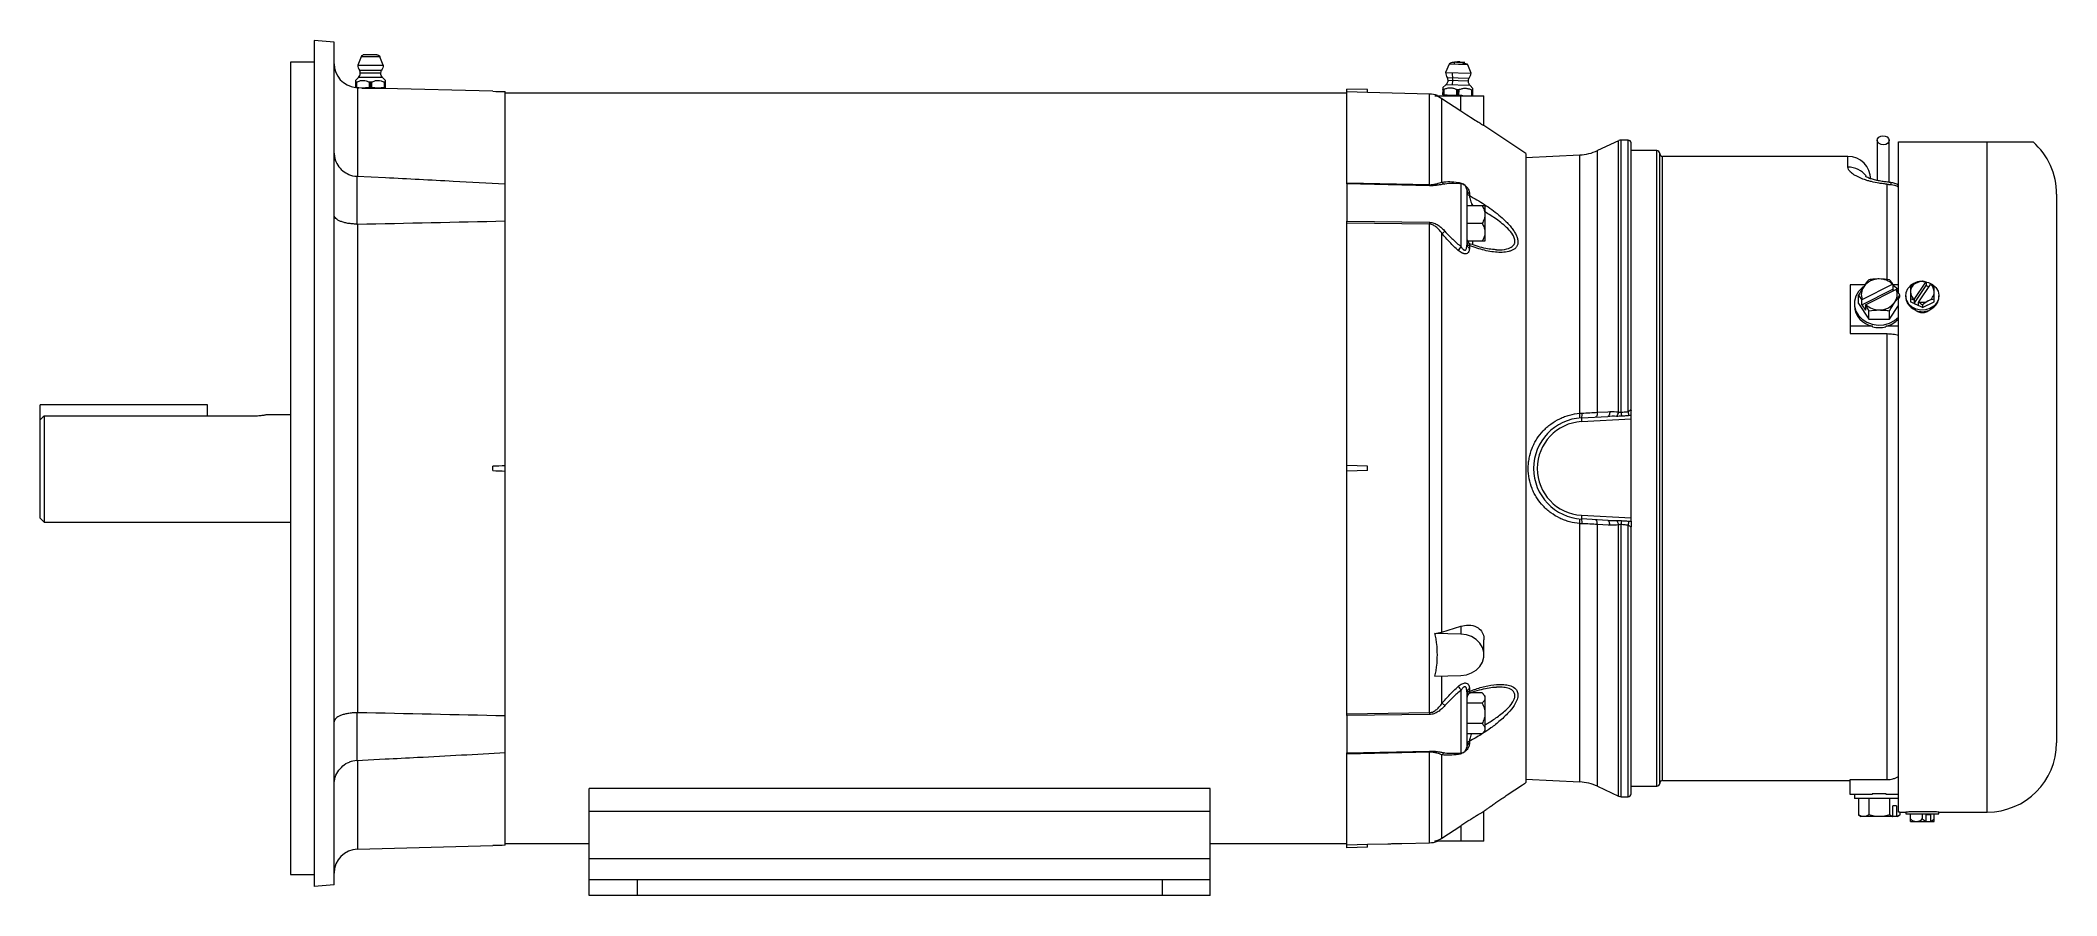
# Paper-space layout '_Back' of a CAD drawing. Header units: inches. Extents: x -9.3 to 11.8, y -4.5 to 4.5.
import ezdxf

# ---------------------------------------------------------------- set-up
doc = ezdxf.new("R2010")
doc.units = ezdxf.units.IN
doc.header["$MEASUREMENT"] = 0

psp = doc.layouts.new('_Back')

# ---------------------------------------------------------------- linework, layer by layer
at = {"color": 7, "linetype": 'Continuous', "lineweight": 15}
for p, q in [((-6.197, 4.461), (-6.406, 4.479)), ((-6.406, 4.479), (-6.406, -4.374)), ((-6.197, -4.356), (-6.197, 4.461)), ((-6.406, 4.249), (-6.656, 4.249)), ((-6.656, 4.249), (-6.656, -4.249)), ((-5.915, 4.307), (-5.95, 4.22)), ((-5.718, 4.307), (-5.915, 4.307)), ((-5.683, 4.22), (-5.718, 4.307)), ((5.476, 4.23), (5.439, 4.144)), ((5.706, 4.137), (5.673, 4.224)), ((-5.943, 4.091), (-5.973, 4.06)), ((-5.973, 4.043), (-5.973, 3.984)), ((-5.967, 4.041), (-5.97, 4.041)), ((-5.97, 3.984), (-5.97, 4.041)), ((-5.967, 4.041), (-5.967, 3.984)), ((-5.96, 3.983), (-5.96, 4.043)), ((-5.95, 4.22), (-5.683, 4.22)), ((-5.69, 4.091), (-5.943, 4.091)), ((-5.933, 4.166), (-5.7, 4.166)), ((-5.709, 4.135), (-5.924, 4.135)), ((-5.829, 4.043), (-5.829, 3.983)), ((-5.813, 4.041), (-5.82, 4.041)), ((-5.82, 3.984), (-5.82, 4.041)), ((-5.813, 4.041), (-5.813, 3.984)), ((-5.804, 3.983), (-5.804, 4.043)), ((-5.66, 4.06), (-5.69, 4.091)), ((-5.673, 4.043), (-5.673, 3.983)), ((-5.663, 4.041), (-5.666, 4.041)), ((-5.666, 3.984), (-5.666, 4.041)), ((-5.663, 4.041), (-5.663, 3.984)), ((-5.66, 3.983), (-5.66, 4.043)), ((5.443, 4.014), (5.411, 3.984)), ((5.439, 4.144), (5.706, 4.137)), ((-5.967, 3.984), (-5.97, 3.984)), ((-5.953, 3.982), (-5.953, 3.056)), ((-5.907, 3.98), (-5.939, 3.982)), ((-5.829, 3.978), (-5.673, 3.978)), ((-5.813, 3.984), (-5.82, 3.984)), ((-5.817, 3.978), (-5.817, 3.984)), ((-4.537, 3.947), (-5.677, 3.976)), ((-5.673, 3.978), (-5.66, 3.98)), ((-5.666, 3.984), (-5.663, 3.984)), ((-4.537, 3.946), (-4.537, 3.947)), ((-4.407, -3.943), (-4.407, 3.943)), ((4.407, 3.928), (-4.407, 3.928)), ((4.407, 2.989), (4.407, 3.969)), ((4.622, 3.963), (4.407, 3.969)), ((4.622, 3.933), (4.407, 3.939)), ((4.622, 3.933), (4.622, 3.963)), ((5.27, 3.916), (4.622, 3.933)), ((5.327, 3.9), (5.841, 3.9)), ((5.401, 2.996), (5.401, 3.867)), ((5.598, 3.738), (5.401, 3.867)), ((5.409, 3.905), (5.423, 3.902)), ((5.412, 3.968), (5.41, 3.908)), ((5.412, 3.909), (5.414, 3.965)), ((5.412, 3.909), (5.416, 3.908)), ((5.417, 3.965), (5.414, 3.965)), ((5.417, 3.965), (5.416, 3.908)), ((5.423, 3.908), (5.424, 3.967)), ((5.423, 3.902), (5.428, 3.9)), ((5.455, 3.901), (5.508, 3.9)), ((5.555, 3.964), (5.554, 3.904)), ((5.563, 3.905), (5.565, 3.961)), ((5.569, 3.904), (5.563, 3.905)), ((5.571, 3.961), (5.565, 3.961)), ((5.571, 3.961), (5.569, 3.904)), ((5.579, 3.904), (5.581, 3.963)), ((5.598, 3.738), (5.598, 3.9)), ((5.725, 3.976), (5.695, 4.008)), ((5.712, 3.96), (5.71, 3.9)), ((5.717, 3.901), (5.719, 3.957)), ((5.72, 3.9), (5.717, 3.901)), ((5.722, 3.957), (5.719, 3.957)), ((5.722, 3.957), (5.72, 3.9)), ((5.723, 3.9), (5.724, 3.959)), ((5.841, 3.587), (5.841, 3.9)), ((6.281, 3.296), (5.839, 3.588)), ((7.251, 3.429), (7.029, 3.326)), ((7.351, 3.435), (7.277, 3.435)), ((7.381, 0.605), (7.381, 3.405)), ((9.959, 3.433), (9.959, 3.013)), ((10.084, 2.993), (10.084, 3.433)), ((10.181, 1.84), (10.181, 3.416)), ((10.181, 3.416), (11.111, 3.416)), ((6.844, 3.279), (6.281, 3.25)), ((6.281, 3.296), (6.281, -3.287)), ((7.651, 3.325), (7.381, 3.325)), ((7.681, -3.295), (7.681, 3.295)), ((9.651, 3.265), (7.711, 3.265)), ((-5.661, 3.04), (-5.96, 3.056)), ((4.407, 2.989), (5.27, 2.969)), ((5.27, 2.957), (4.407, 2.977)), ((4.407, 2.977), (4.407, 2.586)), ((5.603, 2.978), (5.522, 2.98)), ((5.661, 2.918), (5.661, 2.337)), ((5.823, 2.749), (5.661, 2.749)), ((5.689, 2.876), (5.689, 2.854)), ((5.851, 2.749), (5.851, 2.378)), ((11.837, 2.87), (11.837, -2.87)), ((-5.953, 2.556), (-5.953, -2.556)), ((4.407, 2.586), (5.27, 2.575)), ((4.407, -2.566), (4.407, 2.566)), ((5.27, 2.555), (4.407, 2.566)), ((5.27, -2.555), (5.27, 2.555)), ((5.823, 2.563), (5.661, 2.563)), ((5.401, -1.713), (5.401, 2.459)), ((5.823, 2.378), (5.668, 2.378)), ((5.689, 2.333), (5.689, 2.306)), ((9.675, 1.921), (9.675, 1.41)), ((9.832, 1.921), (9.675, 1.921)), ((9.802, 1.769), (10.12, 1.928)), ((10.123, 1.928), (10.123, 1.874)), ((10.181, 1.921), (10.123, 1.921)), ((10.345, 1.727), (10.47, 1.915)), ((10.347, 1.766), (10.469, 1.95)), ((10.393, 1.743), (10.515, 1.926)), ((10.47, 1.95), (10.47, 1.915)), ((10.47, 1.915), (10.498, 1.901)), ((9.719, 1.725), (9.719, 1.705)), ((9.763, 1.725), (9.763, 1.812)), ((9.763, 1.725), (9.871, 1.563)), ((9.798, 1.711), (10.123, 1.874)), ((9.798, 1.711), (9.798, 1.766)), ((9.798, 1.711), (9.836, 1.655)), ((9.836, 1.71), (9.836, 1.655)), ((10.157, 1.871), (9.839, 1.712)), ((10.088, 1.563), (10.181, 1.703)), ((10.133, 1.859), (10.123, 1.874)), ((10.181, 1.775), (10.196, 1.797)), ((10.181, -3.596), (10.181, 1.775)), ((10.196, 1.797), (10.196, 1.812)), ((10.257, 1.807), (10.257, 1.797)), ((10.306, 1.895), (10.306, 1.744)), ((10.431, 1.682), (10.306, 1.744)), ((10.347, 1.766), (10.345, 1.763)), ((10.345, 1.763), (10.345, 1.727)), ((10.345, 1.727), (10.392, 1.704)), ((10.393, 1.743), (10.392, 1.739)), ((10.392, 1.704), (10.392, 1.739)), ((10.431, 1.682), (10.556, 1.744)), ((10.431, 1.708), (10.431, 1.682)), ((10.556, 1.744), (10.556, 1.895)), ((10.605, 1.797), (10.605, 1.807)), ((9.909, 1.488), (9.675, 1.488)), ((9.871, 1.563), (9.871, 1.649)), ((9.871, 1.563), (10.088, 1.563)), ((9.909, 1.483), (9.909, 1.488)), ((10.05, 1.488), (10.05, 1.483)), ((10.181, 1.488), (10.05, 1.488)), ((10.088, 1.563), (10.088, 1.649)), ((9.675, 1.41), (10.062, 1.41)), ((10.062, -3.256), (10.062, 1.41)), ((-9.274, -0.522), (-9.274, 0.666)), ((-7.524, 0.666), (-9.274, 0.666)), ((-7.524, 0.548), (-7.524, 0.666)), ((-9.234, 0.548), (-9.234, -0.562)), ((-7.024, 0.548), (-9.234, 0.548)), ((-6.656, 0.562), (-6.899, 0.562)), ((6.864, 0.529), (7.137, 0.544)), ((7.381, 0.516), (6.864, 0.489)), ((7.381, -0.553), (7.381, 0.553)), ((-4.537, -0.023), (-4.537, 0.023)), ((4.622, 0.023), (4.407, 0.029)), ((4.622, -0.023), (4.622, 0.023)), ((4.622, -0.023), (4.407, -0.029)), ((-9.274, -0.522), (-9.234, -0.562)), ((-9.234, -0.562), (-6.656, -0.562)), ((6.864, -0.489), (7.381, -0.516)), ((7.137, -0.544), (6.864, -0.529)), ((7.381, -3.405), (7.381, -0.605)), ((5.401, -1.713), (5.598, -1.652)), ((5.598, -1.652), (5.598, -1.734)), ((5.598, -1.734), (5.327, -1.727)), ((5.841, -1.95), (5.841, -1.794)), ((5.327, -2.173), (5.598, -2.166)), ((5.689, -2.306), (5.689, -2.333)), ((5.661, -2.337), (5.661, -2.918)), ((5.823, -2.456), (5.661, -2.456)), ((5.823, -2.349), (5.698, -2.349)), ((5.851, -2.378), (5.823, -2.349)), ((5.851, -2.378), (5.851, -2.749)), ((4.407, -2.566), (5.27, -2.555)), ((5.27, -2.575), (4.407, -2.586)), ((4.407, -2.586), (4.407, -2.977)), ((5.823, -2.67), (5.661, -2.67)), ((5.823, -2.777), (5.661, -2.777)), ((5.689, -2.854), (5.689, -2.876)), ((5.823, -2.777), (5.851, -2.749)), ((-5.96, -3.056), (-5.664, -3.04)), ((4.407, -2.977), (5.27, -2.957)), ((5.27, -2.969), (4.407, -2.989)), ((4.407, -3.969), (4.407, -2.989)), ((5.401, -3.867), (5.401, -2.996)), ((5.522, -2.98), (5.603, -2.978)), ((2.974, -3.349), (-3.527, -3.349)), ((-3.527, -4.47), (-3.527, -3.349)), ((2.974, -4.47), (2.974, -3.349)), ((6.085, -3.416), (6.246, -3.31)), ((6.281, -3.25), (6.844, -3.279)), ((7.029, -3.326), (7.251, -3.429)), ((7.381, -3.325), (7.651, -3.325)), ((7.711, -3.265), (9.675, -3.265)), ((9.675, -3.256), (10.062, -3.256)), ((9.675, -3.412), (9.675, -3.256)), ((2.974, -3.588), (-3.527, -3.588)), ((5.841, -3.9), (5.841, -3.586)), ((7.277, -3.435), (7.351, -3.435)), ((9.907, -3.412), (9.675, -3.412)), ((9.719, -3.412), (9.719, -3.453)), ((10.181, -3.453), (9.719, -3.453)), ((9.763, -3.453), (9.763, -3.626)), ((9.871, -3.453), (9.871, -3.626)), ((9.907, -3.403), (9.907, -3.412)), ((10.052, -3.403), (9.907, -3.403)), ((10.052, -3.412), (10.052, -3.403)), ((10.181, -3.412), (10.052, -3.412)), ((10.088, -3.453), (10.088, -3.626)), ((10.161, -3.532), (10.123, -3.532)), ((10.123, -3.64), (10.123, -3.532)), ((10.161, -3.532), (10.161, -3.64)), ((5.401, -3.867), (5.598, -3.738)), ((5.598, -3.738), (5.598, -3.9)), ((9.763, -3.626), (9.792, -3.643)), ((10.167, -3.643), (9.792, -3.643)), ((10.167, -3.643), (10.196, -3.626)), ((10.196, -3.596), (10.181, -3.596)), ((10.195, -3.596), (10.259, -3.596)), ((10.196, -3.596), (10.196, -3.626)), ((10.257, -3.596), (10.257, -3.615)), ((10.257, -3.615), (10.605, -3.615)), ((10.306, -3.694), (10.306, -3.615)), ((10.306, -3.694), (10.556, -3.694)), ((10.431, -3.668), (10.431, -3.615)), ((10.47, -3.62), (10.517, -3.62)), ((10.47, -3.691), (10.47, -3.62)), ((10.517, -3.62), (10.517, -3.691)), ((10.556, -3.694), (10.556, -3.615)), ((10.604, -3.596), (11.111, -3.596)), ((10.605, -3.615), (10.605, -3.596)), ((-5.953, -3.984), (-4.537, -3.947)), ((-4.537, -3.946), (-4.537, -3.947)), ((-3.527, -3.928), (-4.407, -3.928)), ((-3.527, -3.928), (-4.407, -3.928)), ((4.407, -3.928), (2.974, -3.928)), ((4.407, -3.928), (2.974, -3.928)), ((4.407, -3.939), (4.622, -3.933)), ((4.622, -3.963), (4.407, -3.969)), ((4.622, -3.933), (4.834, -3.928)), ((4.622, -3.963), (4.622, -3.933)), ((4.98, -3.924), (5.27, -3.916)), ((5.841, -3.9), (5.327, -3.9)), ((2.974, -4.086), (-3.527, -4.086)), ((-6.656, -4.249), (-6.406, -4.249)), ((-6.197, -4.356), (-6.406, -4.374)), ((2.974, -4.306), (-3.527, -4.306)), ((-3.026, -4.306), (-3.026, -4.47)), ((2.474, -4.47), (2.474, -4.306)), ((2.974, -4.47), (-3.527, -4.47))]:
    psp.add_line(p, q, dxfattribs=at)
at = {"color": 8, "linetype": 'Continuous', "lineweight": 15}
for p, q in [((5.673, 4.224), (5.476, 4.23)), ((5.695, 4.008), (5.443, 4.014)), ((5.455, 4.089), (5.687, 4.083)), ((5.678, 4.052), (5.463, 4.058)), ((5.27, 2.969), (5.27, 3.916)), ((7.251, 0.591), (7.251, 3.429)), ((7.277, 0.588), (7.277, 3.435)), ((7.351, 0.595), (7.351, 3.435)), ((11.111, -3.596), (11.111, 3.416)), ((6.844, 0.577), (6.844, 3.279)), ((7.029, 0.587), (7.029, 3.326)), ((7.651, -3.325), (7.651, 3.325)), ((7.711, -3.265), (7.711, 3.265)), ((9.651, 3.152), (9.651, 3.265)), ((-5.96, 3.056), (-5.96, 2.556)), ((5.603, 2.319), (5.603, 2.978)), ((10.062, 1.981), (10.062, 2.97)), ((10.101, 2.99), (10.101, 2.968)), ((5.72, 2.378), (5.72, 2.339)), ((6.844, -3.279), (6.844, -0.577)), ((7.029, -3.326), (7.029, -0.587)), ((7.251, -3.429), (7.251, -0.591)), ((7.277, -3.435), (7.277, -0.588)), ((7.351, -3.435), (7.351, -0.595)), ((5.401, -2.459), (5.401, -2.171)), ((5.603, -2.978), (5.603, -2.319)), ((5.72, -2.336), (5.72, -2.349)), ((-5.96, -2.556), (-5.96, -3.056)), ((-5.953, -3.056), (-5.953, -3.984)), ((5.27, -3.916), (5.27, -2.969))]:
    psp.add_line(p, q, dxfattribs=at)
at = {"color": 7, "linetype": 'Continuous', "lineweight": 15, "flags": 128}
for points in [[(10.064, 3.468), (10.078, 3.453), (10.084, 3.435), (10.08, 3.416), (10.067, 3.4), (10.048, 3.389), (10.024, 3.385), (10, 3.388), (9.979, 3.398), (9.965, 3.413), (9.959, 3.431), (9.963, 3.45), (9.976, 3.466), (9.995, 3.477), (10.019, 3.481), (10.043, 3.478), (10.064, 3.468)], [(10.181, 1.867), (10.138, 1.903), (10.123, 1.913)], [(10.441, 1.957), (10.448, 1.957), (10.496, 1.947), (10.539, 1.925), (10.573, 1.894), (10.595, 1.856), (10.605, 1.814), (10.6, 1.771), (10.582, 1.732), (10.551, 1.698), (10.511, 1.673), (10.464, 1.659), (10.414, 1.657), (10.366, 1.667), (10.323, 1.688), (10.289, 1.719), (10.267, 1.758), (10.257, 1.8), (10.262, 1.842), (10.28, 1.882)], [(9.814, 1.899), (9.802, 1.89), (9.763, 1.85), (9.735, 1.803), (9.721, 1.751), (9.721, 1.699), (9.735, 1.647), (9.763, 1.6), (9.802, 1.56), (9.851, 1.529), (9.907, 1.509), (9.967, 1.5), (10.028, 1.504), (10.086, 1.52), (10.138, 1.547), (10.181, 1.583), (10.181, 1.583)], [(7.029, 0.587), (7.028, 0.577), (7.027, 0.568), (7.025, 0.559), (7.022, 0.551), (7.019, 0.545), (7.015, 0.541), (7.011, 0.538), (7.007, 0.537)], [(7.029, 0.587), (7.138, 0.593), (7.159, 0.594)], [(7.159, 0.594), (7.158, 0.584), (7.157, 0.574), (7.155, 0.566), (7.152, 0.558), (7.149, 0.552), (7.145, 0.548), (7.141, 0.545), (7.137, 0.544)], [(7.029, -0.587), (7.028, -0.577), (7.027, -0.568), (7.025, -0.559), (7.022, -0.551), (7.019, -0.545), (7.015, -0.541), (7.011, -0.538), (7.007, -0.537)], [(7.159, -0.594), (7.143, -0.593), (7.029, -0.587)], [(7.159, -0.594), (7.158, -0.584), (7.157, -0.574), (7.155, -0.566), (7.152, -0.558), (7.149, -0.552), (7.145, -0.548), (7.141, -0.545), (7.137, -0.544)], [(5.598, -2.166), (5.657, -2.159), (5.712, -2.14), (5.76, -2.11), (5.799, -2.071), (5.826, -2.026), (5.84, -1.976), (5.84, -1.924), (5.826, -1.874), (5.799, -1.829), (5.76, -1.79), (5.712, -1.76), (5.657, -1.741), (5.598, -1.734)]]:
    psp.add_lwpolyline(points, dxfattribs=at)
at = {"color": 7, "linetype": 'Continuous', "lineweight": 15}
for centre, radius, start, end in [((-5.947, 4.234), 0.25, 180, 263.9226), ((5.574, 4.207), 0.047, 61.7951, 115.2049), ((5.264, 3.667), 0.25, 69.0319, 88.5), ((7.277, 3.375), 0.06, 90, 115), ((7.351, 3.405), 0.03, 0, 90), ((11.111, 2.87), 0.726, 0, 48.7605), ((6.818, 3.779), 0.5, 273, 295), ((7.651, 3.295), 0.03, 0, 90), ((7.711, 3.295), 0.03, 180, 270), ((9.651, 3.025), 0.24, 0, 90), ((-5.947, 3.306), 0.25, 246.7547, 267), ((5.792, 2.963), 0.522, 179.3655, 180.6345), ((5.441, 3.023), 0.0489, 214.2826, 259.4012), ((5.601, 2.918), 0.06, 0, 88.5), ((10.142, 3.237), 0.25, 260.0561, 260.7931), ((10.063, 2.704), 0.267, 63.6209, 81.6831), ((10.062, 2.744), 0.25, 61.3146, 80.7931), ((5.707, 2.918), 0.0454, 183.0814, 246.2139), ((5.706, 2.896), 0.0451, 183.2016, 246.5008), ((6.952, 2.565), 1.682, 179.6508, 180.3492), ((5.196, 2.777), 0.379, 302.7819, 308.6347), ((5.699, 2.369), 0.0378, 187.0016, 253.8612), ((5.699, 2.342), 0.0375, 187.2551, 254.2631), ((5.721, 2.404), 0.06, 180.0025, 249.7649), ((5.927, 2.016), 0.443, 137.0112, 143.3505), ((9.936, 1.82), 0.144, 145.655, 201.0382), ((9.975, 1.788), 0.194, 88.695, 144.4351), ((9.982, 1.781), 0.201, 46.7012, 90.7091), ((10.427, 1.777), 0.18, 91.6073, 144.3684), ((10.413, 1.843), 0.107, 114.4479, 178.172), ((10.478, 1.721), 0.245, 116.5594, 134.6362), ((10.439, 1.81), 0.148, 93.1495, 118.5732), ((10.431, 1.813), 0.142, 74.6577, 116.156), ((10.428, 1.838), 0.12, 69.2371, 88.3521), ((10.479, 1.923), 0.0283, 108.1891, 111.3687), ((10.526, 1.9), 0.0283, 108.1891, 111.3687), ((10.454, 1.845), 0.102, 1.0153, 52.8814), ((10.388, 1.726), 0.239, 45.2446, 57.3033), ((9.951, 1.716), 0.232, 182.7828, 259.6182), ((9.977, 1.859), 0.201, 226.7012, 270.7091), ((9.984, 1.852), 0.194, 268.695, 324.4351), ((10.023, 1.82), 0.144, 325.655, 21.0382), ((10.408, 1.848), 0.102, 181.0153, 232.8814), ((10.303, 1.65), 0.12, 69.2371, 88.3521), ((10.263, 1.538), 0.239, 45.2446, 57.3033), ((10.431, 1.88), 0.142, 254.6577, 296.156), ((10.603, 1.534), 0.245, 116.5594, 134.6362), ((10.449, 1.85), 0.107, 294.4479, 358.172), ((10.564, 1.623), 0.148, 93.1495, 118.5732), ((9.979, 1.773), 0.299, 256.4029, 283.5971), ((9.989, 1.747), 0.266, 283.0851, 316.2465), ((10.431, 1.839), 0.199, 251.3172, 290.7556), ((10.431, 1.726), 0.0922, 240.6723, 299.3277), ((6.891, 0), 0.53, 93, 267), ((6.889, 0), 0.49, 93, 267), ((6.54, 0.54), 0.306, 357.735, 6.9691), ((7.055, 0.509), 0.192, 174.0433, 185.9567), ((6.736, 0.561), 0.132, 346.0699, 7.645), ((7.171, 0.601), 0.0811, 316.9546, 353.103), ((9.187, 0.761), 1.918, 185.1697, 186.4307), ((9.207, 0.751), 1.862, 184.8344, 186.1782), ((6.54, -0.54), 0.306, 353.0309, 2.265), ((7.055, -0.509), 0.192, 174.0433, 185.9567), ((6.736, -0.561), 0.132, 352.355, 13.9301), ((7.171, -0.601), 0.0811, 6.897, 43.0454), ((9.187, -0.761), 1.918, 173.5693, 174.8303), ((9.207, -0.751), 1.862, 173.8218, 175.1656), ((5.927, -2.016), 0.443, 216.6495, 222.9888), ((5.699, -2.342), 0.0375, 105.7369, 172.7449), ((5.196, -2.777), 0.379, 51.3653, 57.2181), ((5.699, -2.369), 0.0378, 106.1388, 172.9984), ((5.721, -2.404), 0.06, 110.2192, 179.9975), ((6.952, -2.565), 1.682, 179.6508, 180.3492), ((5.601, -2.918), 0.06, 271.5, 0), ((5.706, -2.896), 0.0451, 113.4992, 176.7984), ((5.707, -2.918), 0.0454, 113.7861, 176.9186), ((11.111, -2.87), 0.726, 270, 0), ((-5.947, -3.306), 0.25, 93, 111.4832), ((5.792, -2.963), 0.522, 179.3655, 180.6345), ((5.441, -3.023), 0.0489, 100.5988, 145.7174), ((6.818, -3.779), 0.5, 65, 87), ((7.651, -3.295), 0.03, 270, 0), ((7.711, -3.295), 0.03, 90, 180), ((7.277, -3.375), 0.06, 245, 270), ((7.351, -3.405), 0.03, 270, 0), ((10.37, -3.606), 0.0883, 223.9815, 269.3146), ((10.367, -3.606), 0.0883, 270.6854, 316.0185), ((10.496, -3.603), 0.0917, 224.4541, 253.2992), ((10.303, -3.62), 0.182, 335.7462, 336.9041), ((10.35, -3.62), 0.182, 335.7462, 336.9041), ((10.491, -3.603), 0.0917, 286.7008, 315.5459), ((-5.947, -4.234), 0.25, 91.5, 180), ((5.264, -3.667), 0.25, 271.5, 290.9942)]:
    psp.add_arc(centre, radius, start, end, dxfattribs=at)
at = {"color": 8, "linetype": 'Continuous', "lineweight": 15}
for centre, radius, start, end in [((5.608, 3.011), 0.0405, 206.6951, 234.6002), ((9.653, 2.909), 0.243, 38.3343, 90.3097), ((5.721, 2.639), 0.114, 90.3287, 105.0124), ((5.608, -3.011), 0.0405, 125.3998, 153.3049)]:
    psp.add_arc(centre, radius, start, end, dxfattribs=at)
at = {"color": 7, "linetype": 'Continuous', "lineweight": 15}
for points, knots in [([(-5.882, 4.328), (-5.889, 4.328), (-5.896, 4.326), (-5.908, 4.318), (-5.913, 4.313), (-5.915, 4.307)], [0, 0, 0, 0, 0.5, 0.5, 1, 1, 1, 1]), ([(-5.751, 4.328), (-5.751, 4.328), (-5.751, 4.328), (-5.755, 4.328), (-5.758, 4.328), (-5.769, 4.328), (-5.776, 4.328), (-5.795, 4.328), (-5.806, 4.328), (-5.827, 4.328), (-5.838, 4.328), (-5.857, 4.328), (-5.864, 4.328), (-5.875, 4.328), (-5.878, 4.328), (-5.882, 4.328), (-5.882, 4.328), (-5.882, 4.328)], [0, 0, 0, 0, 0.125, 0.125, 0.25, 0.25, 0.375, 0.375, 0.5, 0.5, 0.625, 0.625, 0.75, 0.75, 0.875, 0.875, 1, 1, 1, 1]), ([(-5.751, 4.328), (-5.744, 4.328), (-5.737, 4.326), (-5.725, 4.318), (-5.72, 4.313), (-5.718, 4.307)], [0, 0, 0, 0, 0.5, 0.5, 1, 1, 1, 1]), ([(5.542, 4.25), (5.537, 4.25), (5.527, 4.249), (5.515, 4.247), (5.504, 4.245), (5.494, 4.242), (5.486, 4.238), (5.479, 4.234), (5.477, 4.231), (5.476, 4.23)], [0, 0, 0, 0, 0.174801, 0.27938, 0.396693, 0.527527, 0.672142, 0.830077, 1, 1, 1, 1]), ([(5.542, 4.25), (5.539, 4.25), (5.536, 4.248), (5.529, 4.24), (5.527, 4.234), (5.526, 4.228)], [0, 0, 0, 0, 0.5, 0.5, 1, 1, 1, 1]), ([(5.672, 4.225), (5.671, 4.227), (5.668, 4.229), (5.652, 4.234), (5.63, 4.238), (5.606, 4.242), (5.583, 4.245), (5.565, 4.248), (5.551, 4.249), (5.545, 4.25), (5.542, 4.25)], [0, 0, 0, 0, 0.137438, 0.305869, 0.466418, 0.611563, 0.737133, 0.842409, 0.929087, 1, 1, 1, 1]), ([(5.608, 4.248), (5.613, 4.248), (5.618, 4.248), (5.628, 4.248), (5.633, 4.247), (5.639, 4.247), (5.642, 4.247), (5.641, 4.247), (5.638, 4.247), (5.627, 4.248), (5.619, 4.248), (5.601, 4.248), (5.592, 4.249), (5.575, 4.249), (5.567, 4.249), (5.553, 4.25), (5.547, 4.25), (5.542, 4.25)], [0, 0, 0, 0, 0.125, 0.125, 0.25, 0.25, 0.375, 0.375, 0.5, 0.5, 0.625, 0.625, 0.75, 0.75, 0.875, 0.875, 1, 1, 1, 1]), ([(-5.973, 4.059), (-5.973, 4.057), (-5.973, 4.055), (-5.973, 4.045), (-5.973, 4.043)], [0, 0, 0, 0, 0.758823, 1, 1, 1, 1]), ([(-5.96, 4.043), (-5.95, 4.048), (-5.939, 4.052), (-5.923, 4.057), (-5.917, 4.058), (-5.906, 4.06), (-5.9, 4.06), (-5.883, 4.06), (-5.872, 4.058), (-5.85, 4.052), (-5.84, 4.048), (-5.829, 4.043)], [0, 0, 0, 0, 0.25, 0.25, 0.375, 0.375, 0.5, 0.5, 0.75, 0.75, 1, 1, 1, 1]), ([(-5.943, 4.091), (-5.937, 4.096), (-5.932, 4.103), (-5.926, 4.118), (-5.924, 4.127), (-5.924, 4.135)], [0, 0, 0, 0, 0.5, 0.5, 1, 1, 1, 1]), ([(-5.804, 4.043), (-5.793, 4.048), (-5.783, 4.052), (-5.766, 4.057), (-5.761, 4.058), (-5.75, 4.06), (-5.744, 4.06), (-5.727, 4.06), (-5.716, 4.058), (-5.694, 4.052), (-5.683, 4.048), (-5.673, 4.043)], [0, 0, 0, 0, 0.25, 0.25, 0.375, 0.375, 0.5, 0.5, 0.75, 0.75, 1, 1, 1, 1]), ([(-5.69, 4.091), (-5.696, 4.096), (-5.701, 4.103), (-5.707, 4.118), (-5.709, 4.127), (-5.709, 4.135)], [0, 0, 0, 0, 0.5, 0.5, 1, 1, 1, 1]), ([(-5.66, 4.043), (-5.66, 4.053), (-5.66, 4.064), (-5.66, 4.059), (-5.66, 4.059)], [0, 0, 0, 0, 0.914761, 1, 1, 1, 1]), ([(5.439, 4.144), (5.44, 4.135), (5.443, 4.115), (5.451, 4.098), (5.455, 4.089)], [0, 0, 0, 0, 0.5, 1, 1, 1, 1]), ([(5.463, 4.058), (5.462, 4.054), (5.462, 4.046), (5.457, 4.034), (5.451, 4.023), (5.446, 4.017), (5.443, 4.014)], [0, 0, 0, 0, 0.247632, 0.500116, 0.75254, 1, 1, 1, 1]), ([(5.455, 4.089), (5.457, 4.084), (5.462, 4.074), (5.462, 4.063), (5.463, 4.058)], [0, 0, 0, 0, 0.5, 1, 1, 1, 1]), ([(5.506, 4.013), (5.509, 4.018), (5.512, 4.025), (5.515, 4.04), (5.516, 4.049), (5.516, 4.057)], [0, 0, 0, 0, 0.5, 0.5, 1, 1, 1, 1]), ([(5.678, 4.052), (5.679, 4.058), (5.68, 4.069), (5.685, 4.078), (5.687, 4.083)], [0, 0, 0, 0, 0.5, 1, 1, 1, 1]), ([(5.695, 4.008), (5.693, 4.011), (5.687, 4.017), (5.682, 4.028), (5.678, 4.04), (5.678, 4.048), (5.678, 4.052)], [0, 0, 0, 0, 0.247575, 0.5, 0.752425, 1, 1, 1, 1]), ([(5.687, 4.083), (5.692, 4.092), (5.701, 4.109), (5.704, 4.128), (5.706, 4.137)], [0, 0, 0, 0, 0.5, 1, 1, 1, 1]), ([(-5.907, 3.98), (-5.894, 3.98), (-5.882, 3.979), (-5.856, 3.979), (-5.843, 3.978), (-5.829, 3.978)], [0, 0, 0, 0, 0.5, 0.5, 1, 1, 1, 1]), ([(-5.677, 3.976), (-5.677, 3.976), (-5.678, 3.976), (-5.682, 3.976), (-5.685, 3.976), (-5.693, 3.976), (-5.698, 3.976), (-5.71, 3.976), (-5.716, 3.976), (-5.73, 3.976), (-5.738, 3.976), (-5.755, 3.976), (-5.763, 3.977), (-5.782, 3.977), (-5.791, 3.977), (-5.81, 3.977), (-5.82, 3.978), (-5.829, 3.978)], [0, 0, 0, 0, 0.125, 0.125, 0.25, 0.25, 0.375, 0.375, 0.5, 0.5, 0.625, 0.625, 0.75, 0.75, 0.875, 0.875, 1, 1, 1, 1]), ([(5.412, 3.984), (5.412, 3.982), (5.412, 3.98), (5.412, 3.97), (5.412, 3.968)], [0, 0, 0, 0, 0.757497, 1, 1, 1, 1]), ([(5.424, 3.967), (5.435, 3.972), (5.446, 3.976), (5.462, 3.98), (5.468, 3.981), (5.479, 3.983), (5.484, 3.983), (5.501, 3.982), (5.513, 3.981), (5.534, 3.974), (5.545, 3.969), (5.555, 3.964)], [0, 0, 0, 0, 0.25, 0.25, 0.375, 0.375, 0.5, 0.5, 0.75, 0.75, 1, 1, 1, 1]), ([(5.581, 3.963), (5.591, 3.968), (5.602, 3.972), (5.618, 3.976), (5.624, 3.977), (5.635, 3.979), (5.641, 3.979), (5.658, 3.978), (5.669, 3.976), (5.691, 3.97), (5.701, 3.965), (5.712, 3.96)], [0, 0, 0, 0, 0.25, 0.25, 0.375, 0.375, 0.5, 0.5, 0.75, 0.75, 1, 1, 1, 1]), ([(5.724, 3.959), (5.725, 3.969), (5.725, 3.98), (5.725, 3.976), (5.725, 3.975)], [0, 0, 0, 0, 0.909729, 1, 1, 1, 1]), ([(5.839, 3.587), (5.839, 3.587), (5.84, 3.586), (5.818, 3.599), (5.777, 3.624), (5.716, 3.662), (5.653, 3.701), (5.612, 3.728), (5.598, 3.738)], [0, 0, 0, 0, 0.09766, 0.270549, 0.450522, 0.649728, 0.877818, 1, 1, 1, 1]), ([(11.111, 3.416), (11.131, 3.416), (11.177, 3.416), (11.258, 3.416), (11.336, 3.416), (11.402, 3.416), (11.469, 3.416), (11.527, 3.416), (11.567, 3.416), (11.584, 3.416), (11.594, 3.416), (11.59, 3.416), (11.59, 3.416)], [0, 0, 0, 0, 0.045295, 0.104076, 0.199322, 0.281355, 0.365417, 0.538729, 0.715926, 0.857605, 0.999941, 1, 1, 1, 1]), ([(-6.197, 3.3), (-6.197, 3.3), (-6.197, 3.299), (-6.196, 3.282), (-6.191, 3.238), (-6.164, 3.173), (-6.113, 3.112), (-6.066, 3.088), (-6.045, 3.077)], [0, 0, 0, 0, 0.002882, 0.01633, 0.182468, 0.47672, 0.75583, 1, 1, 1, 1]), ([(-4.407, 2.974), (-4.588, 2.983), (-5.006, 3.006), (-5.424, 3.028), (-5.661, 3.04)], [0, 0, 0, 0, 0.433317, 1, 1, 1, 1]), ([(5.27, 2.969), (5.277, 2.968), (5.284, 2.969), (5.298, 2.97), (5.305, 2.97), (5.324, 2.973), (5.335, 2.976), (5.357, 2.982), (5.366, 2.985), (5.385, 2.99), (5.393, 2.993), (5.401, 2.996)], [0, 0, 0, 0, 0.125, 0.125, 0.25, 0.25, 0.5, 0.5, 0.75, 0.75, 1, 1, 1, 1]), ([(5.432, 2.975), (5.422, 2.974), (5.411, 2.972), (5.387, 2.968), (5.374, 2.966), (5.347, 2.962), (5.333, 2.96), (5.302, 2.957), (5.287, 2.957), (5.27, 2.957)], [0, 0, 0, 0, 0.25, 0.25, 0.5, 0.5, 0.75, 0.75, 1, 1, 1, 1]), ([(5.401, 2.996), (5.427, 3), (5.454, 3.001), (5.511, 3), (5.541, 2.997), (5.572, 2.993)], [0, 0, 0, 0, 0.5, 0.5, 1, 1, 1, 1]), ([(5.572, 2.993), (5.578, 2.992), (5.585, 2.991), (5.599, 2.986), (5.606, 2.984), (5.621, 2.977), (5.628, 2.972), (5.639, 2.965), (5.642, 2.962), (5.649, 2.956), (5.652, 2.953), (5.661, 2.944), (5.667, 2.938), (5.675, 2.925), (5.679, 2.918), (5.687, 2.899), (5.689, 2.887), (5.689, 2.876)], [0, 0, 0, 0, 0.125, 0.125, 0.25, 0.25, 0.375, 0.375, 0.4375, 0.4375, 0.5, 0.5, 0.625, 0.625, 0.75, 0.75, 1, 1, 1, 1]), ([(10.062, 2.97), (10.062, 2.971), (10.062, 2.971), (10.062, 2.971), (10.062, 2.971), (10.062, 2.972), (10.061, 2.972), (10.059, 2.973), (10.057, 2.973), (10.052, 2.974), (10.048, 2.975), (10.037, 2.976), (10.03, 2.977), (10.008, 2.98), (9.994, 2.982), (9.951, 2.989), (9.924, 2.994), (9.885, 3.004), (9.872, 3.007), (9.848, 3.014), (9.837, 3.018), (9.803, 3.03), (9.783, 3.038), (9.755, 3.051), (9.746, 3.056), (9.73, 3.064), (9.722, 3.069), (9.701, 3.082), (9.69, 3.092), (9.671, 3.11), (9.663, 3.119), (9.654, 3.136), (9.651, 3.144), (9.651, 3.152)], [0, 0, 0, 0, 0.001953, 0.001953, 0.003906, 0.003906, 0.007812, 0.007812, 0.015625, 0.015625, 0.03125, 0.03125, 0.0625, 0.0625, 0.125, 0.125, 0.25, 0.25, 0.3125, 0.3125, 0.375, 0.375, 0.5, 0.5, 0.5625, 0.5625, 0.625, 0.625, 0.75, 0.75, 0.875, 0.875, 1, 1, 1, 1]), ([(10.098, 2.991), (10.098, 2.991), (10.091, 2.992), (10.076, 2.994), (10.047, 2.998), (10.005, 3.003), (9.955, 3.013), (9.907, 3.025), (9.871, 3.038), (9.848, 3.048), (9.836, 3.055), (9.836, 3.055), (9.836, 3.055)], [0, 0, 0, 0, 0.001762, 0.051035, 0.111404, 0.222992, 0.378581, 0.529464, 0.680477, 0.807837, 0.926127, 1, 1, 1, 1]), ([(10.101, 2.968), (10.101, 2.968), (10.1, 2.968), (10.098, 2.968), (10.097, 2.968), (10.095, 2.968), (10.093, 2.968), (10.088, 2.968), (10.085, 2.968), (10.078, 2.969), (10.075, 2.969), (10.068, 2.97), (10.065, 2.97), (10.062, 2.97)], [0, 0, 0, 0, 0.0625, 0.0625, 0.125, 0.125, 0.25, 0.25, 0.5, 0.5, 0.75, 0.75, 1, 1, 1, 1]), ([(5.689, 2.854), (5.715, 2.84), (5.741, 2.826), (5.794, 2.795), (5.82, 2.779), (5.871, 2.745), (5.897, 2.727), (5.947, 2.691), (5.972, 2.672), (6.021, 2.631), (6.044, 2.61), (6.078, 2.577), (6.089, 2.566), (6.11, 2.543), (6.12, 2.531), (6.139, 2.506), (6.148, 2.494), (6.16, 2.476), (6.164, 2.469), (6.171, 2.457), (6.174, 2.451), (6.183, 2.432), (6.188, 2.419), (6.193, 2.4), (6.195, 2.394), (6.196, 2.382), (6.197, 2.371), (6.197, 2.36), (6.195, 2.349), (6.194, 2.344), (6.189, 2.33), (6.184, 2.321), (6.172, 2.306), (6.165, 2.299), (6.149, 2.288), (6.14, 2.283), (6.121, 2.275), (6.111, 2.272), (6.09, 2.267), (6.079, 2.265), (6.057, 2.262), (6.045, 2.261), (6.022, 2.26), (6.01, 2.26), (5.973, 2.261), (5.948, 2.264), (5.898, 2.271), (5.872, 2.276), (5.82, 2.289), (5.794, 2.296), (5.741, 2.313), (5.715, 2.322), (5.689, 2.333)], [0, 0, 0, 0, 0.0625, 0.0625, 0.125, 0.125, 0.1875, 0.1875, 0.25, 0.25, 0.3125, 0.3125, 0.34375, 0.34375, 0.375, 0.375, 0.40625, 0.40625, 0.421875, 0.421875, 0.4375, 0.4375, 0.46875, 0.46875, 0.484375, 0.484375, 0.5, 0.515625, 0.515625, 0.53125, 0.53125, 0.5625, 0.5625, 0.59375, 0.59375, 0.625, 0.625, 0.65625, 0.65625, 0.6875, 0.6875, 0.71875, 0.71875, 0.75, 0.75, 0.8125, 0.8125, 0.875, 0.875, 0.9375, 0.9375, 1, 1, 1, 1]), ([(5.689, 2.854), (5.689, 2.851), (5.689, 2.848), (5.69, 2.839), (5.691, 2.835), (5.695, 2.821), (5.697, 2.812), (5.703, 2.794), (5.707, 2.785), (5.713, 2.769), (5.717, 2.76), (5.72, 2.753)], [0, 0, 0, 0, 0.125, 0.125, 0.25, 0.25, 0.5, 0.5, 0.75, 0.75, 1, 1, 1, 1]), ([(5.823, 2.749), (5.831, 2.734), (5.838, 2.719), (5.846, 2.696), (5.848, 2.688), (5.851, 2.672), (5.851, 2.664), (5.851, 2.656)], [0, 0, 0, 0, 0.5, 0.5, 0.75, 0.75, 1, 1, 1, 1]), ([(5.851, 2.749), (5.851, 2.749), (5.849, 2.749), (5.841, 2.749), (5.838, 2.749), (5.831, 2.749), (5.827, 2.749), (5.823, 2.749)], [0, 0, 0, 0, 0.5, 0.5, 0.75, 0.75, 1, 1, 1, 1]), ([(-5.96, 2.556), (-5.976, 2.556), (-5.992, 2.557), (-6.015, 2.559), (-6.023, 2.56), (-6.038, 2.562), (-6.046, 2.563), (-6.067, 2.567), (-6.081, 2.57), (-6.1, 2.575), (-6.107, 2.577), (-6.118, 2.581), (-6.124, 2.583), (-6.14, 2.589), (-6.15, 2.594), (-6.166, 2.604), (-6.173, 2.61), (-6.185, 2.621), (-6.189, 2.627), (-6.194, 2.636), (-6.195, 2.639), (-6.196, 2.644), (-6.196, 2.645), (-6.196, 2.648), (-6.197, 2.65), (-6.197, 2.652)], [0, 0, 0, 0, 0.125, 0.125, 0.1875, 0.1875, 0.25, 0.25, 0.375, 0.375, 0.4375, 0.4375, 0.5, 0.5, 0.625, 0.625, 0.75, 0.75, 0.875, 0.875, 0.9375, 0.9375, 0.96875, 0.96875, 1, 1, 1, 1]), ([(5.27, 2.575), (5.287, 2.575), (5.302, 2.572), (5.333, 2.561), (5.347, 2.554), (5.374, 2.536), (5.387, 2.526), (5.411, 2.505), (5.422, 2.493), (5.432, 2.481)], [0, 0, 0, 0, 0.25, 0.25, 0.5, 0.5, 0.75, 0.75, 1, 1, 1, 1]), ([(5.401, 2.459), (5.393, 2.47), (5.385, 2.481), (5.366, 2.502), (5.357, 2.512), (5.335, 2.53), (5.324, 2.538), (5.305, 2.548), (5.298, 2.55), (5.285, 2.554), (5.277, 2.555), (5.27, 2.555)], [0, 0, 0, 0, 0.25, 0.25, 0.5, 0.5, 0.75, 0.75, 0.875, 0.875, 1, 1, 1, 1]), ([(5.851, 2.656), (5.851, 2.64), (5.849, 2.624), (5.838, 2.593), (5.831, 2.578), (5.823, 2.563)], [0, 0, 0, 0, 0.5, 0.5, 1, 1, 1, 1]), ([(5.823, 2.563), (5.831, 2.549), (5.838, 2.534), (5.846, 2.511), (5.848, 2.503), (5.851, 2.487), (5.851, 2.479), (5.851, 2.471)], [0, 0, 0, 0, 0.5, 0.5, 0.75, 0.75, 1, 1, 1, 1]), ([(5.572, 2.281), (5.541, 2.309), (5.511, 2.337), (5.454, 2.396), (5.427, 2.427), (5.401, 2.459)], [0, 0, 0, 0, 0.5, 0.5, 1, 1, 1, 1]), ([(5.432, 2.481), (5.459, 2.452), (5.486, 2.424), (5.543, 2.37), (5.573, 2.344), (5.603, 2.319)], [0, 0, 0, 0, 0.5, 0.5, 1, 1, 1, 1]), ([(5.603, 2.319), (5.606, 2.314), (5.609, 2.31), (5.615, 2.301), (5.619, 2.297), (5.626, 2.29), (5.63, 2.287), (5.637, 2.285), (5.639, 2.284), (5.643, 2.284), (5.645, 2.284), (5.65, 2.287), (5.653, 2.29), (5.657, 2.298), (5.658, 2.303), (5.661, 2.317), (5.661, 2.327), (5.661, 2.337)], [0, 0, 0, 0, 0.125, 0.125, 0.25, 0.25, 0.375, 0.375, 0.4375, 0.4375, 0.5, 0.5, 0.625, 0.625, 0.75, 0.75, 1, 1, 1, 1]), ([(5.971, 2.288), (5.958, 2.289), (5.922, 2.29), (5.858, 2.301), (5.781, 2.32), (5.727, 2.339), (5.701, 2.348)], [0, 0, 0, 0, 0.161767, 0.42879, 0.723195, 1, 1, 1, 1]), ([(5.851, 2.471), (5.851, 2.454), (5.849, 2.439), (5.838, 2.407), (5.831, 2.392), (5.823, 2.378)], [0, 0, 0, 0, 0.5, 0.5, 1, 1, 1, 1]), ([(5.851, 2.378), (5.851, 2.378), (5.849, 2.378), (5.841, 2.378), (5.838, 2.378), (5.831, 2.378), (5.827, 2.378), (5.823, 2.378)], [0, 0, 0, 0, 0.5, 0.5, 0.75, 0.75, 1, 1, 1, 1]), ([(5.689, 2.306), (5.689, 2.299), (5.688, 2.293), (5.686, 2.28), (5.684, 2.274), (5.679, 2.263), (5.675, 2.258), (5.667, 2.251), (5.661, 2.248), (5.652, 2.246), (5.649, 2.245), (5.642, 2.245), (5.639, 2.245), (5.632, 2.247), (5.628, 2.247), (5.621, 2.25), (5.617, 2.251), (5.606, 2.256), (5.599, 2.26), (5.585, 2.27), (5.578, 2.275), (5.572, 2.281)], [0, 0, 0, 0, 0.125, 0.125, 0.25, 0.25, 0.375, 0.375, 0.5, 0.5, 0.5625, 0.5625, 0.625, 0.625, 0.6875, 0.6875, 0.75, 0.75, 0.875, 0.875, 1, 1, 1, 1]), ([(9.817, 1.901), (9.812, 1.894), (9.808, 1.887), (9.799, 1.873), (9.794, 1.865), (9.781, 1.843), (9.772, 1.827), (9.763, 1.812)], [0, 0, 0, 0, 0.25, 0.25, 0.5, 0.5, 1, 1, 1, 1]), ([(9.979, 1.982), (9.97, 1.982), (9.961, 1.982), (9.943, 1.981), (9.934, 1.981), (9.907, 1.979), (9.889, 1.977), (9.871, 1.974)], [0, 0, 0, 0, 0.25, 0.25, 0.5, 0.5, 1, 1, 1, 1]), ([(10.142, 1.739), (10.146, 1.746), (10.151, 1.752), (10.16, 1.765), (10.165, 1.772), (10.178, 1.79), (10.187, 1.801), (10.196, 1.812)], [0, 0, 0, 0, 0.25, 0.25, 0.5, 0.5, 1, 1, 1, 1]), ([(10.259, 1.797), (10.259, 1.789), (10.257, 1.765), (10.275, 1.725), (10.309, 1.684), (10.341, 1.667), (10.356, 1.659)], [0, 0, 0, 0, 0.133694, 0.432891, 0.73226, 1, 1, 1, 1]), ([(10.508, 1.66), (10.515, 1.664), (10.54, 1.676), (10.574, 1.706), (10.601, 1.75), (10.603, 1.782), (10.604, 1.797)], [0, 0, 0, 0, 0.131681, 0.434138, 0.736817, 1, 1, 1, 1]), ([(9.979, 1.658), (9.989, 1.658), (9.998, 1.657), (10.016, 1.657), (10.025, 1.656), (10.052, 1.654), (10.07, 1.652), (10.088, 1.649)], [0, 0, 0, 0, 0.25, 0.25, 0.5, 0.5, 1, 1, 1, 1]), ([(10.356, 1.659), (10.361, 1.655), (10.366, 1.651), (10.378, 1.644), (10.384, 1.641), (10.404, 1.633), (10.418, 1.631), (10.439, 1.631), (10.446, 1.632), (10.46, 1.634), (10.467, 1.636), (10.48, 1.641), (10.486, 1.644), (10.497, 1.651), (10.503, 1.656), (10.508, 1.66)], [0, 0, 0, 0, 0.125, 0.125, 0.25, 0.25, 0.5, 0.5, 0.625, 0.625, 0.75, 0.75, 0.875, 0.875, 1, 1, 1, 1]), ([(10.062, 1.41), (10.083, 1.41), (10.103, 1.408), (10.133, 1.404), (10.143, 1.403), (10.163, 1.399), (10.172, 1.397), (10.181, 1.394)], [0, 0, 0, 0, 0.5, 0.5, 0.75, 0.75, 1, 1, 1, 1]), ([(-6.899, 0.562), (-6.899, 0.562), (-6.899, 0.562), (-6.903, 0.561), (-6.905, 0.561), (-6.911, 0.56), (-6.915, 0.559), (-6.924, 0.557), (-6.929, 0.556), (-6.941, 0.554), (-6.947, 0.554), (-6.961, 0.552), (-6.968, 0.551), (-6.983, 0.55), (-6.991, 0.549), (-7.007, 0.548), (-7.015, 0.548), (-7.024, 0.548)], [0, 0, 0, 0, 0.125, 0.125, 0.25, 0.25, 0.375, 0.375, 0.5, 0.5, 0.625, 0.625, 0.75, 0.75, 0.875, 0.875, 1, 1, 1, 1]), ([(6.844, -0.577), (6.808, -0.574), (6.772, -0.568), (6.72, -0.554), (6.702, -0.548), (6.668, -0.535), (6.651, -0.528), (6.603, -0.505), (6.572, -0.486), (6.528, -0.454), (6.514, -0.443), (6.486, -0.419), (6.474, -0.406), (6.437, -0.367), (6.414, -0.338), (6.385, -0.293), (6.376, -0.277), (6.359, -0.245), (6.352, -0.228), (6.332, -0.178), (6.322, -0.143), (6.308, -0.072), (6.305, -0.036), (6.305, 0.018), (6.306, 0.036), (6.309, 0.072), (6.312, 0.09), (6.322, 0.144), (6.332, 0.178), (6.352, 0.228), (6.36, 0.245), (6.376, 0.277), (6.385, 0.293), (6.415, 0.339), (6.437, 0.367), (6.474, 0.406), (6.487, 0.419), (6.514, 0.443), (6.528, 0.454), (6.572, 0.486), (6.603, 0.505), (6.652, 0.528), (6.669, 0.536), (6.703, 0.548), (6.72, 0.554), (6.772, 0.568), (6.808, 0.574), (6.844, 0.577)], [0, 0, 0, 0, 0.0625, 0.0625, 0.09375, 0.09375, 0.125, 0.125, 0.1875, 0.1875, 0.21875, 0.21875, 0.25, 0.25, 0.3125, 0.3125, 0.34375, 0.34375, 0.375, 0.375, 0.4375, 0.4375, 0.5, 0.5, 0.53125, 0.53125, 0.5625, 0.5625, 0.625, 0.625, 0.65625, 0.65625, 0.6875, 0.6875, 0.75, 0.75, 0.78125, 0.78125, 0.8125, 0.8125, 0.875, 0.875, 0.90625, 0.90625, 0.9375, 0.9375, 1, 1, 1, 1]), ([(6.866, 0.579), (6.895, 0.58), (6.922, 0.581), (6.977, 0.584), (7.003, 0.586), (7.029, 0.587)], [0, 0, 0, 0, 0.5, 0.5, 1, 1, 1, 1]), ([(7.251, 0.591), (7.255, 0.589), (7.259, 0.588), (7.268, 0.587), (7.272, 0.587), (7.277, 0.588)], [0, 0, 0, 0, 0.5, 0.5, 1, 1, 1, 1]), ([(7.277, 0.588), (7.288, 0.589), (7.299, 0.59), (7.31, 0.591), (7.324, 0.592), (7.338, 0.593), (7.351, 0.595)], [0, 0, 0, 0, 0.000851736, 0.000851736, 0.000851736, 0.001903169, 0.001903169, 0.001903169, 0.001903169]), ([(7.356, 0.551), (7.342, 0.55), (7.328, 0.549), (7.314, 0.548), (7.303, 0.548), (7.292, 0.547), (7.281, 0.546)], [0, 0, 0, 0, 0.001049059, 0.001049059, 0.001049059, 0.001898795, 0.001898795, 0.001898795, 0.001898795]), ([(7.351, 0.595), (7.356, 0.596), (7.36, 0.598), (7.366, 0.604), (7.369, 0.607), (7.373, 0.611), (7.375, 0.612), (7.377, 0.613), (7.378, 0.614), (7.38, 0.613), (7.381, 0.612), (7.381, 0.609), (7.381, 0.607), (7.381, 0.605)], [0, 0, 0, 0, 0.25, 0.25, 0.5, 0.5, 0.625, 0.625, 0.75, 0.75, 0.875, 0.875, 1, 1, 1, 1]), ([(7.381, 0.553), (7.381, 0.556), (7.381, 0.56), (7.381, 0.568), (7.381, 0.573), (7.381, 0.583), (7.381, 0.588), (7.381, 0.596), (7.381, 0.598), (7.381, 0.602), (7.381, 0.604), (7.381, 0.605)], [0, 0, 0, 0, 0.25, 0.25, 0.5, 0.5, 0.75, 0.75, 0.875, 0.875, 1, 1, 1, 1]), ([(7.029, -0.587), (7.003, -0.586), (6.977, -0.584), (6.923, -0.581), (6.895, -0.58), (6.866, -0.579)], [0, 0, 0, 0, 0.5, 0.5, 1, 1, 1, 1]), ([(7.277, -0.588), (7.272, -0.587), (7.268, -0.587), (7.259, -0.588), (7.255, -0.589), (7.251, -0.591)], [0, 0, 0, 0, 0.5, 0.5, 1, 1, 1, 1]), ([(7.351, -0.595), (7.338, -0.593), (7.324, -0.592), (7.31, -0.591), (7.299, -0.59), (7.288, -0.589), (7.277, -0.588)], [0, 0, 0, 0, 0.001051433, 0.001051433, 0.001051433, 0.001903169, 0.001903169, 0.001903169, 0.001903169]), ([(7.281, -0.546), (7.292, -0.547), (7.303, -0.548), (7.314, -0.548), (7.328, -0.549), (7.342, -0.55), (7.356, -0.551)], [0, 0, 0, 0, 0.000849736, 0.000849736, 0.000849736, 0.001898795, 0.001898795, 0.001898795, 0.001898795]), ([(7.381, -0.605), (7.381, -0.607), (7.381, -0.609), (7.381, -0.612), (7.38, -0.613), (7.378, -0.614), (7.377, -0.613), (7.375, -0.612), (7.373, -0.611), (7.369, -0.607), (7.366, -0.604), (7.361, -0.6), (7.36, -0.599), (7.356, -0.596), (7.354, -0.595), (7.351, -0.595)], [0, 0, 0, 0, 0.125, 0.125, 0.25, 0.25, 0.375, 0.375, 0.5, 0.5, 0.75, 0.75, 0.875, 0.875, 1, 1, 1, 1]), ([(7.381, -0.553), (7.381, -0.556), (7.381, -0.56), (7.381, -0.568), (7.381, -0.573), (7.381, -0.583), (7.381, -0.588), (7.381, -0.596), (7.381, -0.598), (7.381, -0.602), (7.381, -0.604), (7.381, -0.605)], [0, 0, 0, 0, 0.25, 0.25, 0.5, 0.5, 0.75, 0.75, 0.875, 0.875, 1, 1, 1, 1]), ([(5.598, -1.652), (5.625, -1.646), (5.686, -1.633), (5.763, -1.652), (5.817, -1.699), (5.841, -1.748), (5.839, -1.783), (5.839, -1.794)], [0, 0, 0, 0, 0.234436, 0.514479, 0.715188, 0.916711, 1, 1, 1, 1]), ([(5.327, -1.727), (5.34, -1.726), (5.353, -1.724), (5.378, -1.719), (5.39, -1.716), (5.401, -1.713)], [0, 0, 0, 0, 0.5, 0.5, 1, 1, 1, 1]), ([(5.327, -2.173), (5.332, -2.154), (5.336, -2.136), (5.343, -2.099), (5.345, -2.081), (5.351, -2.025), (5.353, -1.988), (5.353, -1.913), (5.351, -1.875), (5.345, -1.819), (5.343, -1.801), (5.336, -1.764), (5.332, -1.746), (5.327, -1.727)], [0, 0, 0, 0, 0.125, 0.125, 0.25, 0.25, 0.5, 0.5, 0.75, 0.75, 0.875, 0.875, 1, 1, 1, 1]), ([(5.401, -2.459), (5.427, -2.427), (5.454, -2.396), (5.511, -2.337), (5.541, -2.309), (5.572, -2.281)], [0, 0, 0, 0, 0.5, 0.5, 1, 1, 1, 1]), ([(5.603, -2.319), (5.573, -2.344), (5.543, -2.37), (5.486, -2.424), (5.459, -2.452), (5.432, -2.481)], [0, 0, 0, 0, 0.5, 0.5, 1, 1, 1, 1]), ([(5.572, -2.281), (5.578, -2.275), (5.585, -2.27), (5.599, -2.26), (5.606, -2.256), (5.621, -2.25), (5.628, -2.247), (5.639, -2.245), (5.642, -2.245), (5.649, -2.245), (5.652, -2.246), (5.661, -2.248), (5.667, -2.251), (5.675, -2.258), (5.679, -2.263), (5.687, -2.279), (5.689, -2.292), (5.689, -2.306)], [0, 0, 0, 0, 0.125, 0.125, 0.25, 0.25, 0.375, 0.375, 0.4375, 0.4375, 0.5, 0.5, 0.625, 0.625, 0.75, 0.75, 1, 1, 1, 1]), ([(5.661, -2.337), (5.661, -2.327), (5.661, -2.317), (5.658, -2.303), (5.657, -2.298), (5.654, -2.292), (5.653, -2.29), (5.65, -2.287), (5.648, -2.286), (5.645, -2.284), (5.643, -2.284), (5.639, -2.284), (5.637, -2.285), (5.632, -2.286), (5.63, -2.288), (5.626, -2.29), (5.624, -2.292), (5.619, -2.297), (5.615, -2.301), (5.609, -2.31), (5.606, -2.314), (5.603, -2.319)], [0, 0, 0, 0, 0.25, 0.25, 0.375, 0.375, 0.4375, 0.4375, 0.5, 0.5, 0.5625, 0.5625, 0.625, 0.625, 0.6875, 0.6875, 0.75, 0.75, 0.875, 0.875, 1, 1, 1, 1]), ([(5.701, -2.348), (5.707, -2.346), (5.746, -2.33), (5.812, -2.312), (5.893, -2.294), (5.945, -2.288), (5.969, -2.288), (5.971, -2.288)], [0, 0, 0, 0, 0.06363, 0.413848, 0.703047, 0.967437, 1, 1, 1, 1]), ([(5.27, -2.555), (5.277, -2.555), (5.284, -2.554), (5.298, -2.55), (5.305, -2.548), (5.324, -2.538), (5.335, -2.53), (5.357, -2.512), (5.366, -2.502), (5.385, -2.481), (5.393, -2.47), (5.401, -2.459)], [0, 0, 0, 0, 0.125, 0.125, 0.25, 0.25, 0.5, 0.5, 0.75, 0.75, 1, 1, 1, 1]), ([(5.432, -2.481), (5.422, -2.493), (5.411, -2.505), (5.387, -2.526), (5.374, -2.536), (5.347, -2.554), (5.333, -2.561), (5.302, -2.572), (5.287, -2.575), (5.27, -2.575)], [0, 0, 0, 0, 0.25, 0.25, 0.5, 0.5, 0.75, 0.75, 1, 1, 1, 1]), ([(5.823, -2.349), (5.831, -2.357), (5.838, -2.366), (5.846, -2.379), (5.848, -2.384), (5.851, -2.393), (5.851, -2.398), (5.851, -2.403)], [0, 0, 0, 0, 0.5, 0.5, 0.75, 0.75, 1, 1, 1, 1]), ([(5.851, -2.403), (5.851, -2.412), (5.849, -2.421), (5.838, -2.439), (5.831, -2.448), (5.823, -2.456)], [0, 0, 0, 0, 0.5, 0.5, 1, 1, 1, 1]), ([(5.823, -2.456), (5.831, -2.473), (5.838, -2.49), (5.846, -2.517), (5.848, -2.526), (5.851, -2.544), (5.851, -2.554), (5.851, -2.563)], [0, 0, 0, 0, 0.5, 0.5, 0.75, 0.75, 1, 1, 1, 1]), ([(-5.96, -2.556), (-5.976, -2.556), (-5.992, -2.557), (-6.015, -2.559), (-6.023, -2.56), (-6.038, -2.562), (-6.046, -2.563), (-6.067, -2.567), (-6.081, -2.57), (-6.1, -2.575), (-6.107, -2.577), (-6.118, -2.581), (-6.124, -2.583), (-6.14, -2.589), (-6.15, -2.594), (-6.166, -2.604), (-6.173, -2.61), (-6.185, -2.621), (-6.189, -2.627), (-6.194, -2.636), (-6.195, -2.639), (-6.196, -2.644), (-6.196, -2.645), (-6.196, -2.648), (-6.197, -2.65), (-6.197, -2.652)], [0, 0, 0, 0, 0.125, 0.125, 0.1875, 0.1875, 0.25, 0.25, 0.375, 0.375, 0.4375, 0.4375, 0.5, 0.5, 0.625, 0.625, 0.75, 0.75, 0.875, 0.875, 0.9375, 0.9375, 0.96875, 0.96875, 1, 1, 1, 1]), ([(5.851, -2.563), (5.851, -2.582), (5.849, -2.6), (5.841, -2.627), (5.838, -2.636), (5.831, -2.654), (5.827, -2.662), (5.823, -2.67)], [0, 0, 0, 0, 0.5, 0.5, 0.75, 0.75, 1, 1, 1, 1]), ([(5.823, -2.67), (5.831, -2.679), (5.838, -2.687), (5.846, -2.701), (5.848, -2.705), (5.851, -2.714), (5.851, -2.719), (5.851, -2.724)], [0, 0, 0, 0, 0.5, 0.5, 0.75, 0.75, 1, 1, 1, 1]), ([(5.851, -2.724), (5.851, -2.733), (5.849, -2.742), (5.838, -2.76), (5.831, -2.769), (5.823, -2.777)], [0, 0, 0, 0, 0.5, 0.5, 1, 1, 1, 1]), ([(5.689, -2.876), (5.689, -2.882), (5.688, -2.887), (5.686, -2.899), (5.684, -2.905), (5.679, -2.918), (5.675, -2.924), (5.667, -2.938), (5.661, -2.944), (5.652, -2.953), (5.649, -2.956), (5.642, -2.962), (5.639, -2.965), (5.632, -2.97), (5.628, -2.972), (5.621, -2.976), (5.617, -2.978), (5.606, -2.984), (5.599, -2.986), (5.585, -2.991), (5.578, -2.992), (5.572, -2.993)], [0, 0, 0, 0, 0.125, 0.125, 0.25, 0.25, 0.375, 0.375, 0.5, 0.5, 0.5625, 0.5625, 0.625, 0.625, 0.6875, 0.6875, 0.75, 0.75, 0.875, 0.875, 1, 1, 1, 1]), ([(-6.197, -3.3), (-6.197, -3.3), (-6.197, -3.299), (-6.196, -3.282), (-6.191, -3.238), (-6.165, -3.172), (-6.11, -3.113), (-6.064, -3.079), (-6.038, -3.073), (-6.038, -3.073)], [0, 0, 0, 0, 0.0028073, 0.0159051, 0.1777232, 0.4643238, 0.7361764, 0.9989863, 1, 1, 1, 1]), ([(-5.664, -3.04), (-5.551, -3.034), (-5.132, -3.013), (-4.712, -2.99), (-4.407, -2.974)], [0, 0, 0, 0, 0.270553, 1, 1, 1, 1]), ([(5.27, -2.957), (5.287, -2.957), (5.302, -2.957), (5.333, -2.96), (5.347, -2.962), (5.374, -2.966), (5.387, -2.968), (5.411, -2.972), (5.422, -2.974), (5.432, -2.975)], [0, 0, 0, 0, 0.25, 0.25, 0.5, 0.5, 0.75, 0.75, 1, 1, 1, 1]), ([(5.401, -2.996), (5.393, -2.993), (5.385, -2.99), (5.366, -2.985), (5.357, -2.982), (5.335, -2.976), (5.324, -2.973), (5.305, -2.97), (5.298, -2.97), (5.285, -2.969), (5.277, -2.968), (5.27, -2.969)], [0, 0, 0, 0, 0.25, 0.25, 0.5, 0.5, 0.75, 0.75, 0.875, 0.875, 1, 1, 1, 1]), ([(5.572, -2.993), (5.541, -2.997), (5.511, -3), (5.454, -3.001), (5.427, -3), (5.401, -2.996)], [0, 0, 0, 0, 0.5, 0.5, 1, 1, 1, 1]), ([(10.062, -3.256), (10.072, -3.256), (10.082, -3.255), (10.103, -3.252), (10.113, -3.25), (10.133, -3.245), (10.143, -3.242), (10.163, -3.234), (10.172, -3.23), (10.181, -3.225)], [0, 0, 0, 0, 0.25, 0.25, 0.5, 0.5, 0.75, 0.75, 1, 1, 1, 1]), ([(5.598, -3.738), (5.613, -3.728), (5.627, -3.718), (5.649, -3.704), (5.656, -3.7), (5.67, -3.691), (5.678, -3.686), (5.699, -3.673), (5.712, -3.664), (5.738, -3.648), (5.751, -3.64), (5.768, -3.629), (5.774, -3.626), (5.785, -3.619), (5.79, -3.616), (5.8, -3.611), (5.804, -3.608), (5.813, -3.603), (5.817, -3.601), (5.827, -3.594), (5.832, -3.591), (5.838, -3.588), (5.839, -3.587), (5.841, -3.586), (5.841, -3.586), (5.841, -3.586)], [0, 0, 0, 0, 0.125, 0.125, 0.1875, 0.1875, 0.25, 0.25, 0.375, 0.375, 0.5, 0.5, 0.5625, 0.5625, 0.625, 0.625, 0.6875, 0.6875, 0.75, 0.75, 0.875, 0.875, 0.9375, 0.9375, 1, 1, 1, 1]), ([(5.841, -3.586), (5.841, -3.586), (5.842, -3.585), (5.844, -3.584), (5.845, -3.583), (5.851, -3.579), (5.856, -3.575), (5.87, -3.565), (5.879, -3.559), (5.898, -3.545), (5.909, -3.537), (5.932, -3.521), (5.944, -3.512), (5.97, -3.494), (5.984, -3.485), (6.012, -3.466), (6.026, -3.456), (6.055, -3.436), (6.07, -3.426), (6.085, -3.416)], [0, 0, 0, 0, 0.0625, 0.0625, 0.125, 0.125, 0.25, 0.25, 0.375, 0.375, 0.5, 0.5, 0.625, 0.625, 0.75, 0.75, 0.875, 0.875, 1, 1, 1, 1]), ([(9.817, -3.643), (9.812, -3.643), (9.808, -3.642), (9.799, -3.641), (9.794, -3.64), (9.781, -3.635), (9.772, -3.631), (9.763, -3.626)], [0, 0, 0, 0, 0.25, 0.25, 0.5, 0.5, 1, 1, 1, 1]), ([(9.979, -3.643), (9.97, -3.643), (9.961, -3.642), (9.943, -3.641), (9.934, -3.64), (9.907, -3.635), (9.889, -3.631), (9.871, -3.626)], [0, 0, 0, 0, 0.25, 0.25, 0.5, 0.5, 1, 1, 1, 1]), ([(10.28, -3.595), (10.271, -3.595), (10.258, -3.596), (10.259, -3.596), (10.259, -3.596)], [0, 0, 0, 0, 0.651528, 1, 1, 1, 1]), ([(10.604, -3.596), (10.604, -3.596), (10.607, -3.596), (10.594, -3.595), (10.565, -3.594), (10.518, -3.593), (10.462, -3.592), (10.403, -3.592), (10.347, -3.593), (10.305, -3.594), (10.287, -3.595), (10.28, -3.595)], [0, 0, 0, 0, 0.014777, 0.143734, 0.272709, 0.401818, 0.530967, 0.660002, 0.788946, 0.917965, 1, 1, 1, 1]), ([(4.834, -3.928), (4.834, -3.928), (4.833, -3.928), (4.84, -3.928), (4.855, -3.927), (4.876, -3.926), (4.901, -3.925), (4.926, -3.925), (4.949, -3.924), (4.967, -3.924), (4.978, -3.924), (4.979, -3.924), (4.98, -3.924)], [0, 0, 0, 0, 0.045935, 0.153314, 0.2607, 0.368102, 0.475502, 0.582885, 0.690263, 0.797655, 0.905058, 1, 1, 1, 1])]:
    psp.add_open_spline(points, degree=3, knots=knots, dxfattribs=at)
for points in [[(-5.97, 4.041), (-5.972, 4.041), (-5.973, 4.041), (-5.973, 4.043)], [(-5.96, 4.043), (-5.963, 4.041), (-5.966, 4.041), (-5.967, 4.041)], [(-5.95, 4.22), (-5.948, 4.201), (-5.942, 4.182), (-5.933, 4.166)], [(-5.924, 4.135), (-5.924, 4.145), (-5.927, 4.156), (-5.933, 4.166)], [(-5.82, 4.041), (-5.823, 4.041), (-5.826, 4.041), (-5.829, 4.043)], [(-5.804, 4.043), (-5.807, 4.041), (-5.81, 4.041), (-5.813, 4.041)], [(-5.709, 4.135), (-5.709, 4.145), (-5.706, 4.156), (-5.7, 4.166)], [(-5.683, 4.22), (-5.685, 4.201), (-5.691, 4.182), (-5.7, 4.166)], [(-5.666, 4.041), (-5.667, 4.041), (-5.67, 4.041), (-5.673, 4.043)], [(-5.66, 4.043), (-5.66, 4.041), (-5.661, 4.041), (-5.663, 4.041)], [(5.506, 4.142), (5.506, 4.123), (5.509, 4.104), (5.513, 4.088)], [(5.516, 4.057), (5.517, 4.067), (5.516, 4.078), (5.513, 4.088)], [(-5.971, 3.984), (-5.972, 3.984), (-5.973, 3.984), (-5.973, 3.984)], [(-5.953, 3.982), (-5.959, 3.983), (-5.964, 3.983), (-5.971, 3.984)], [(-5.97, 3.984), (-5.971, 3.984), (-5.971, 3.984), (-5.971, 3.984)], [(-5.967, 3.984), (-5.966, 3.984), (-5.963, 3.984), (-5.96, 3.983)], [(-5.939, 3.982), (-5.946, 3.982), (-5.953, 3.983), (-5.96, 3.983)], [(-5.953, 3.982), (-5.949, 3.982), (-5.944, 3.982), (-5.939, 3.982)], [(-5.829, 3.983), (-5.855, 3.981), (-5.881, 3.98), (-5.907, 3.98)], [(-5.82, 3.984), (-5.823, 3.984), (-5.826, 3.984), (-5.829, 3.983)], [(-5.804, 3.983), (-5.807, 3.984), (-5.81, 3.984), (-5.813, 3.984)], [(-5.673, 3.983), (-5.695, 3.981), (-5.738, 3.979), (-5.782, 3.981), (-5.804, 3.983)], [(-5.677, 3.976), (-5.676, 3.977), (-5.674, 3.978), (-5.673, 3.978)], [(-5.666, 3.984), (-5.667, 3.984), (-5.67, 3.984), (-5.673, 3.983)], [(-5.66, 3.983), (-5.66, 3.984), (-5.661, 3.984), (-5.663, 3.984)], [(-4.537, 3.946), (-4.493, 3.945), (-4.45, 3.944), (-4.407, 3.943)], [(5.401, 3.867), (5.378, 3.882), (5.353, 3.893), (5.327, 3.9)], [(5.412, 3.909), (5.411, 3.909), (5.41, 3.908), (5.41, 3.908)], [(5.414, 3.965), (5.412, 3.965), (5.411, 3.966), (5.412, 3.968)], [(5.423, 3.908), (5.42, 3.908), (5.417, 3.908), (5.416, 3.908)], [(5.424, 3.967), (5.421, 3.966), (5.419, 3.965), (5.417, 3.965)], [(5.554, 3.904), (5.532, 3.903), (5.488, 3.902), (5.444, 3.905), (5.423, 3.908)], [(5.495, 3.9), (5.495, 3.9), (5.495, 3.9), (5.494, 3.9)], [(5.563, 3.905), (5.56, 3.905), (5.557, 3.905), (5.554, 3.904)], [(5.565, 3.961), (5.561, 3.961), (5.558, 3.962), (5.555, 3.964)], [(5.569, 3.904), (5.573, 3.904), (5.576, 3.904), (5.579, 3.904)], [(5.581, 3.963), (5.578, 3.962), (5.574, 3.961), (5.571, 3.961)], [(5.619, 3.9), (5.606, 3.901), (5.592, 3.902), (5.579, 3.904)], [(5.717, 3.901), (5.715, 3.901), (5.713, 3.901), (5.71, 3.9)], [(5.719, 3.957), (5.717, 3.957), (5.714, 3.958), (5.712, 3.96)], [(5.723, 3.9), (5.723, 3.9), (5.722, 3.9), (5.72, 3.9)], [(5.724, 3.959), (5.724, 3.958), (5.723, 3.957), (5.722, 3.957)], [(4.407, 2.977), (4.407, 2.98), (4.407, 2.984), (4.407, 2.989)], [(10.101, 2.968), (10.101, 2.968), (10.101, 2.968), (10.101, 2.968)], [(-5.96, 2.556), (-5.957, 2.556), (-5.955, 2.556), (-5.953, 2.556)], [(-5.953, 2.556), (-5.438, 2.567), (-4.922, 2.578), (-4.407, 2.589)], [(4.407, 2.566), (4.407, 2.572), (4.407, 2.579), (4.407, 2.586)], [(9.871, 1.974), (9.853, 1.953), (9.835, 1.929), (9.817, 1.901)], [(10.088, 1.974), (10.052, 1.979), (10.016, 1.982), (9.979, 1.982)], [(10.123, 1.928), (10.111, 1.945), (10.099, 1.96), (10.088, 1.974)], [(10.12, 1.928), (10.121, 1.928), (10.122, 1.928), (10.123, 1.928)], [(9.798, 1.766), (9.786, 1.783), (9.774, 1.798), (9.763, 1.812)], [(9.798, 1.766), (9.799, 1.767), (9.8, 1.768), (9.802, 1.769)], [(9.839, 1.712), (9.838, 1.711), (9.837, 1.711), (9.836, 1.71)], [(9.871, 1.649), (9.86, 1.67), (9.848, 1.69), (9.836, 1.71)], [(10.088, 1.649), (10.105, 1.681), (10.123, 1.711), (10.142, 1.739)], [(10.161, 1.872), (10.159, 1.872), (10.158, 1.872), (10.157, 1.871)], [(10.196, 1.812), (10.184, 1.832), (10.172, 1.853), (10.161, 1.872)], [(9.871, 1.649), (9.907, 1.654), (9.943, 1.658), (9.979, 1.658)], [(-9.234, 0.548), (-9.247, 0.535), (-9.26, 0.521), (-9.274, 0.507)], [(6.844, 0.577), (6.851, 0.578), (6.859, 0.578), (6.866, 0.579)], [(7.23, 0.545), (7.199, 0.546), (7.168, 0.545), (7.137, 0.544)], [(7.159, 0.594), (7.19, 0.596), (7.221, 0.595), (7.251, 0.591)], [(7.281, 0.546), (7.264, 0.545), (7.247, 0.545), (7.23, 0.545)], [(7.381, 0.553), (7.373, 0.552), (7.364, 0.552), (7.356, 0.551)], [(-4.407, 0.027), (-4.45, 0.025), (-4.493, 0.024), (-4.537, 0.023)], [(-4.537, -0.023), (-4.493, -0.024), (-4.45, -0.025), (-4.407, -0.027)], [(6.866, -0.579), (6.859, -0.578), (6.851, -0.578), (6.844, -0.577)], [(7.137, -0.544), (7.168, -0.545), (7.199, -0.546), (7.23, -0.545)], [(7.251, -0.591), (7.221, -0.595), (7.19, -0.596), (7.159, -0.594)], [(7.23, -0.545), (7.247, -0.545), (7.264, -0.545), (7.281, -0.546)], [(7.356, -0.551), (7.364, -0.552), (7.373, -0.552), (7.381, -0.553)], [(-5.953, -2.556), (-5.955, -2.556), (-5.957, -2.556), (-5.96, -2.556)], [(-4.407, -2.589), (-4.922, -2.578), (-5.438, -2.567), (-5.953, -2.556)], [(4.407, -2.586), (4.407, -2.579), (4.407, -2.572), (4.407, -2.566)], [(4.407, -2.989), (4.407, -2.984), (4.407, -2.98), (4.407, -2.977)], [(6.246, -3.31), (6.258, -3.302), (6.27, -3.294), (6.281, -3.287)], [(9.871, -3.626), (9.853, -3.636), (9.835, -3.643), (9.817, -3.643)], [(10.088, -3.626), (10.052, -3.636), (10.016, -3.643), (9.979, -3.643)], [(10.123, -3.64), (10.111, -3.638), (10.099, -3.633), (10.088, -3.626)], [(10.12, -3.643), (10.121, -3.642), (10.122, -3.641), (10.123, -3.64)], [(10.161, -3.64), (10.159, -3.641), (10.158, -3.642), (10.157, -3.643)], [(10.196, -3.626), (10.184, -3.633), (10.172, -3.638), (10.161, -3.64)], [(-4.407, -3.943), (-4.45, -3.944), (-4.493, -3.945), (-4.537, -3.946)], [(5.327, -3.9), (5.353, -3.893), (5.378, -3.882), (5.401, -3.867)]]:
    psp.add_open_spline(points, degree=3, dxfattribs=at)
at = {"color": 8, "linetype": 'Continuous', "lineweight": 15}
for points, knots in [([(5.522, 2.98), (5.52, 2.98), (5.488, 2.982), (5.459, 2.979), (5.432, 2.975)], [0, 0, 0, 0, 0.070453, 1, 1, 1, 1]), ([(10.098, 2.99), (10.098, 2.99), (10.099, 2.991), (10.1, 2.987), (10.101, 2.982), (10.101, 2.977), (10.101, 2.972), (10.101, 2.969), (10.101, 2.968)], [0, 0, 0, 0, 0.134465, 0.452985, 0.601724, 0.79062, 0.924385, 1, 1, 1, 1]), ([(5.728, 2.749), (5.726, 2.75), (5.724, 2.751), (5.721, 2.752), (5.72, 2.753)], [0, 0, 0, 0, 0.579582, 1, 1, 1, 1]), ([(5.971, 2.288), (5.974, 2.288), (6.014, 2.284), (6.073, 2.291), (6.136, 2.315), (6.159, 2.343), (6.167, 2.371), (6.165, 2.401), (6.141, 2.453), (6.094, 2.508), (6.034, 2.561), (5.954, 2.621), (5.892, 2.659), (5.851, 2.683)], [0, 0, 0, 0, 0.010933, 0.177265, 0.287748, 0.366483, 0.383959, 0.451206, 0.519453, 0.629303, 0.725921, 0.822778, 1, 1, 1, 1]), ([(5.701, 2.348), (5.699, 2.348), (5.695, 2.35), (5.691, 2.346), (5.689, 2.339), (5.689, 2.334), (5.689, 2.333)], [0, 0, 0, 0, 0.3360933, 0.683256, 0.9112213, 1, 1, 1, 1]), ([(5.689, -2.333), (5.711, -2.325), (5.775, -2.3), (5.882, -2.272), (5.986, -2.258), (6.066, -2.261), (6.127, -2.274), (6.173, -2.301), (6.197, -2.342), (6.198, -2.377), (6.19, -2.417), (6.168, -2.468), (6.106, -2.551), (6.017, -2.636), (5.919, -2.714), (5.856, -2.755), (5.827, -2.773)], [0, 0, 0, 0, 0.058676, 0.172413, 0.285937, 0.348523, 0.410964, 0.485067, 0.533006, 0.581178, 0.593633, 0.648712, 0.722795, 0.83018, 0.92201, 1, 1, 1, 1]), ([(5.851, -2.683), (5.861, -2.677), (5.905, -2.653), (5.984, -2.6), (6.073, -2.53), (6.136, -2.46), (6.159, -2.416), (6.167, -2.383), (6.165, -2.354), (6.141, -2.319), (6.094, -2.298), (6.034, -2.287), (5.992, -2.288), (5.971, -2.288)], [0, 0, 0, 0, 0.042822, 0.188579, 0.354853, 0.465298, 0.544006, 0.561476, 0.628699, 0.696923, 0.806735, 0.903319, 1, 1, 1, 1]), ([(5.689, -2.333), (5.689, -2.336), (5.689, -2.341), (5.691, -2.346), (5.695, -2.35), (5.699, -2.348), (5.701, -2.348)], [0, 0, 0, 0, 0.255763, 0.314163, 0.659132, 1, 1, 1, 1]), ([(5.821, -2.777), (5.818, -2.78), (5.774, -2.809), (5.73, -2.832), (5.689, -2.854)], [0, 0, 0, 0, 0.070232, 1, 1, 1, 1]), ([(5.71, -2.777), (5.708, -2.782), (5.703, -2.794), (5.696, -2.816), (5.691, -2.837), (5.689, -2.849), (5.689, -2.853), (5.689, -2.854)], [0, 0, 0, 0, 0.168542, 0.5186276, 0.7762675, 0.9329832, 1, 1, 1, 1]), ([(5.432, -2.975), (5.459, -2.979), (5.487, -2.982), (5.519, -2.98), (5.522, -2.979)], [0, 0, 0, 0, 0.914557, 1, 1, 1, 1])]:
    psp.add_open_spline(points, degree=3, knots=knots, dxfattribs=at)

doc.saveas('drawing.dxf')
